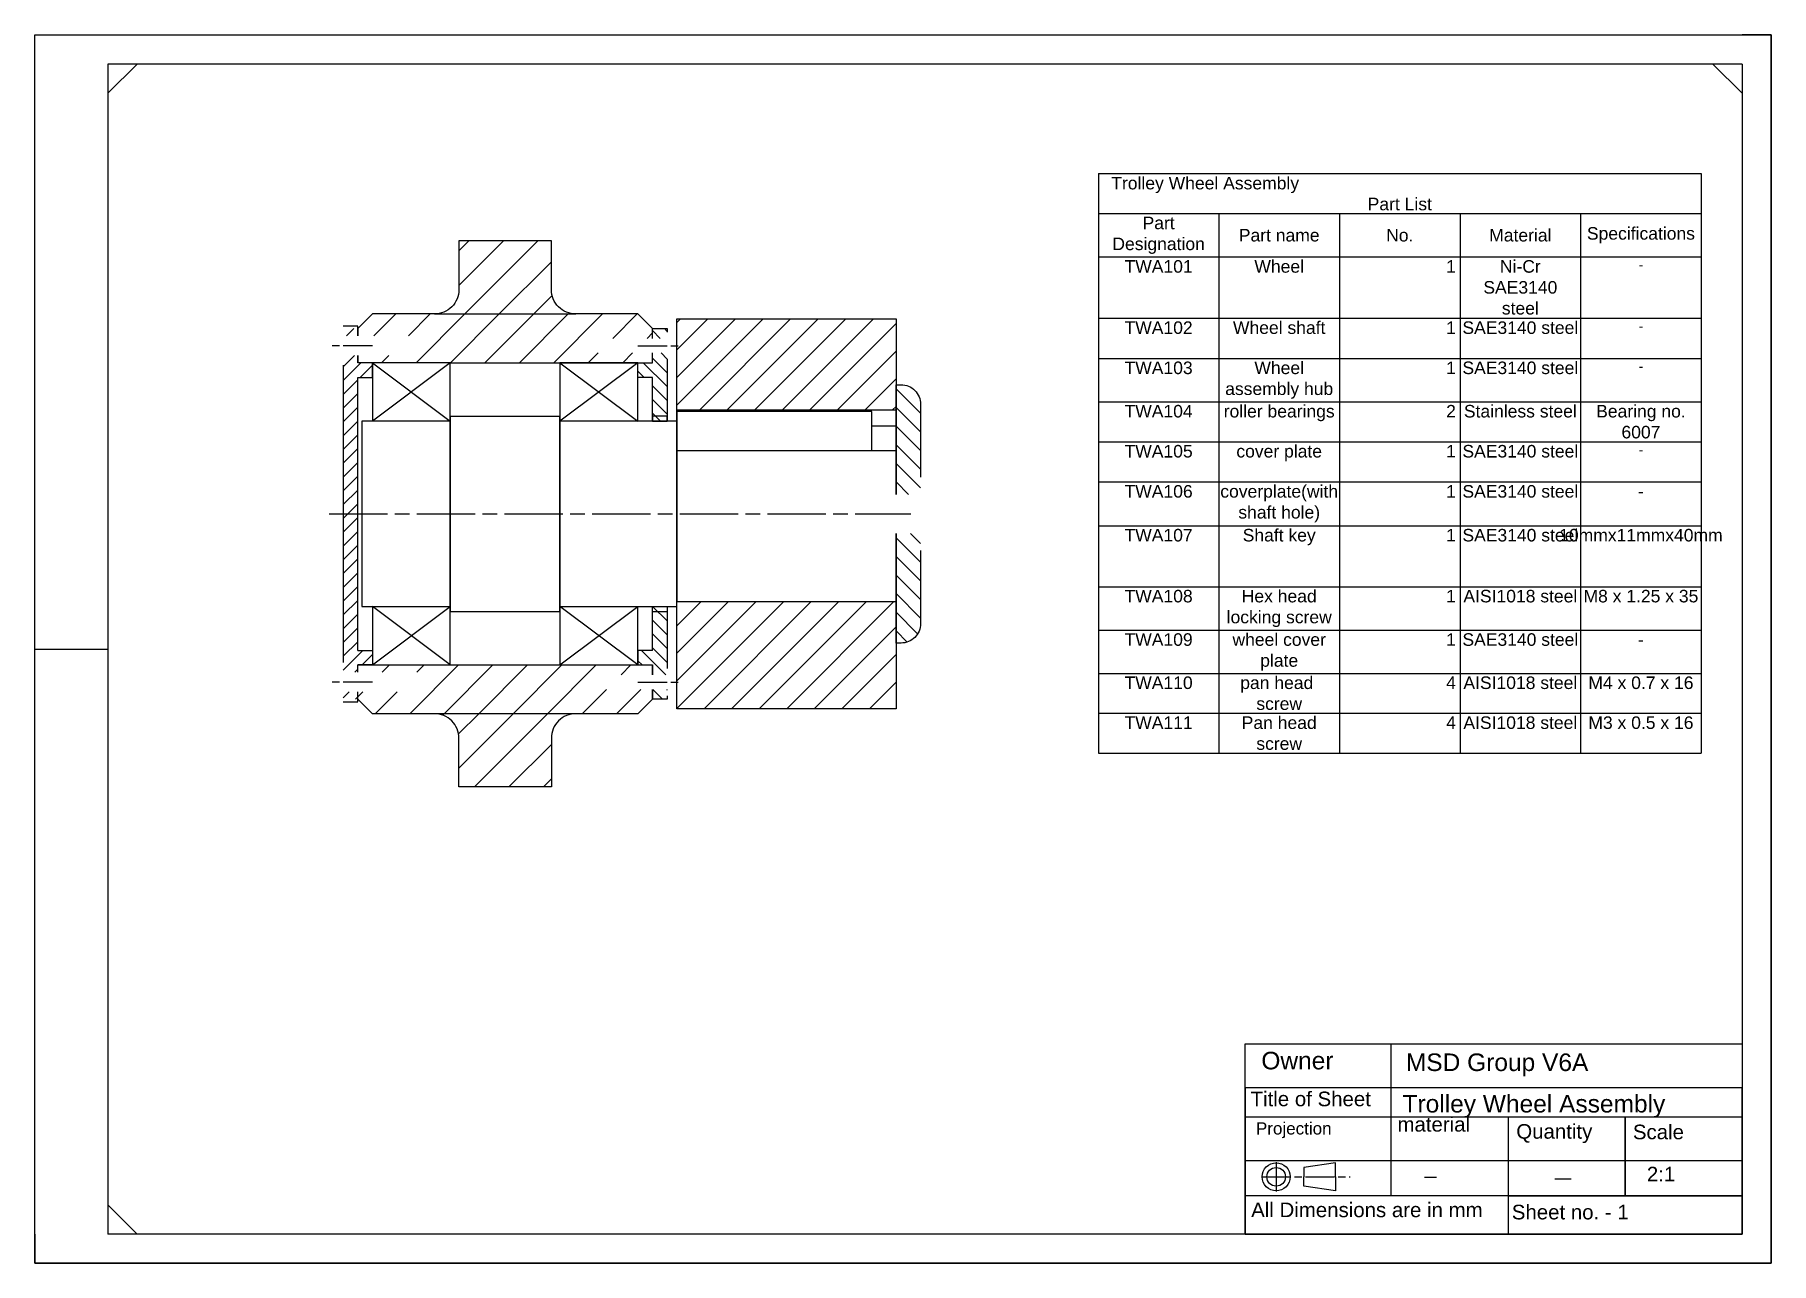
# Model space of a CAD drawing. Header units: millimetres. Extents: x -15074 to 21675, y -7568 to 6574.
# Drawn here: x -6824.7 to -6468.3, y 3452.8 to 3704.8 of the extents above; entities that cross this region are included whole.
import ezdxf

# ---------------------------------------------------------------- set-up
doc = ezdxf.new("R2010")
doc.units = ezdxf.units.MM
doc.linetypes.add('AM_ISO08W050', pattern=[18, 12, -1.5, 3, -1.5])
doc.linetypes.add('AM_ISO08W050x2', pattern=[9, 6, -0.75, 1.5, -0.75])
doc.layers.add('AM_7', color=142, linetype='AM_ISO08W050', lineweight=25)
doc.layers.add('AM_8', color=1, linetype='Continuous', lineweight=25)
doc.styles.get("Standard").update_dxf_attribs({"font": 'arial.ttf'})
pattern_1 = [(45, (1804.584, 1186.0103), (-3.535534, 3.535534), [])]
pattern_2 = [(45, (1804.5838, 1186.0103), (-2.8284271, 2.8284271), [])]
pattern_3 = [(135, (1804.5838, 1186.0103), (-1.41421356, -1.41421356), [])]
pattern_4 = [(135, (1804.5838, 1186.0103), (-1.9091883, -1.9091883), [])]

msp = doc.modelspace()

# ---------------------------------------------------------------- texts
at = {"attachment_point": 1}
for s, width, gutter_width, heights, insert, char_height in [(' Owner', 25.30882, 7.5, [0], (-6574.361, 3496.219), 3.6), ('MSD Group V6A', 56.36965, 7.5, [0], (-6543.3, 3495.874), 3.6), ('Title of Sheet', 27.37955, 7.5, [0], (-6575.166, 3488.058), 3), ('Trolley Wheel Assembly', 57.05989, 7.5, [0], (-6543.99, 3487.369), 3.6), ('material', 22.71881, 7.5, [0], (-6545.026, 3482.845), 3), ('Projection', 22.90111, 12.5, [0], (-6574.072, 3481.754), 2.5), ('Quantity', 20.13202, 7.5, [0], (-6520.637, 3481.391), 3), ('Scale', 20.70722, 7.5, [0], (-6496.709, 3481.277), 3), ('\\pxi-3,l4,t4;2:1', 20.47356, 7.5, [0], (-6496.839, 3472.632), 3), ('All Dimensions are in mm', 57.92294, 7.5, [0], (-6575.051, 3465.299), 3), ('Sheet no. - 1', 43.6002, 7.5, [1.086], (-6521.557, 3464.84), 3)]:
    msp.add_mtext_dynamic_manual_height_columns(s, width=width, gutter_width=gutter_width, heights=heights, dxfattribs=dict(at, insert=insert, char_height=char_height))

# ---------------------------------------------------------------- blocks, each defined once
blk = doc.blocks.new('*T333')
at = {"color": 0, "linetype": 'ByBlock', "lineweight": -2, "transparency": 16777216}
for p, q in [((0, 0), (123.74, 0)), ((0, 0), (0, -118.88)), ((123.74, 0), (123.74, -118.88)), ((0, -8.19), (123.74, -8.19)), ((24.75, -8.19), (24.75, -118.88)), ((49.49, -8.19), (49.49, -118.88)), ((74.24, -8.19), (74.24, -118.88)), ((98.99, -8.19), (98.99, -118.88)), ((0, -17.09), (123.74, -17.09)), ((0, -29.66), (123.74, -29.66)), ((0, -37.9), (123.74, -37.9)), ((0, -46.8), (123.74, -46.8)), ((0, -55), (123.74, -55)), ((0, -63.24), (123.74, -63.24)), ((0, -72.23), (123.74, -72.23)), ((0, -84.73), (123.74, -84.73)), ((0, -93.64), (123.74, -93.64)), ((0, -102.5), (123.74, -102.5)), ((0, -110.69), (123.74, -110.69)), ((0, -118.88), (123.74, -118.88))]:
    blk.add_line(p, q, dxfattribs=at)
at = {"color": 0, "transparency": 16777216}
for s, insert, char_height, width, attachment_point in [('Trolley Wheel Assembly                                                                                 Part List', (61.87, -4.1), 2.57309, 122.4486, 5), ('Part Designation', (12.37, -12.64), 2.5731, 23.4605, 5), ('Part name', (37.12, -12.64), 2.573, 23.4605, 5), ('No.', (61.87, -12.64), 2.573, 23.4605, 5), ('Material', (86.61, -12.64), 2.573, 23.4605, 5), ('Specifications', (111.36, -12.64), 2.5731, 23.4605, 5), ('{\\C256;\\c0;TWA}101', (12.37, -17.74), 2.5731, 23.0316, 2), ('Wheel', (37.12, -17.74), 2.573, 23.0316, 2), ('1', (73.38, -17.74), 2.57, 23.0316, 3), ('Ni-Cr SAE3140 steel', (86.61, -17.74), 2.5731, 23.0316, 2), ('-', (111.36, -17.74), 1.93, 23.0316, 2), ('{\\C256;\\c0;TWA}102', (12.37, -30.3), 2.5731, 23.0316, 2), ('Wheel shaft', (37.12, -30.3), 2.5731, 23.0316, 2), ('1', (73.38, -30.3), 2.57, 23.0316, 3), ('SAE3140 steel', (86.61, -30.3), 2.5731, 23.0316, 2), ('-', (111.36, -30.3), 1.93, 23.0316, 2), ('{\\C256;\\c0;TWA}103', (12.37, -38.54), 2.5731, 23.0316, 2), ('Wheel assembly hub', (37.12, -38.54), 2.5731, 23.0316, 2), ('1', (73.38, -38.54), 2.57, 23.0316, 3), ('SAE3140 steel', (86.61, -38.54), 2.5731, 23.0316, 2), ('-', (111.36, -38.54), 1.93, 23.0316, 2), ('{\\C256;\\c0;TWA}104', (12.37, -47.44), 2.5731, 23.0316, 2), ('roller bearings', (37.12, -47.44), 2.5731, 23.0316, 2), ('2', (73.38, -47.44), 2.57, 23.0316, 3), ('Stainless steel', (86.61, -47.44), 2.5731, 23.0316, 2), ('Bearing no. 6007', (111.36, -47.44), 2.5731, 23.0316, 2), ('{\\C256;\\c0;TWA}105', (12.37, -55.65), 2.5731, 23.0316, 2), ('cover plate', (37.12, -55.65), 2.5731, 23.0316, 2), ('1', (73.38, -55.65), 2.57, 23.0316, 3), ('SAE3140 steel', (86.61, -55.65), 2.5731, 23.0316, 2), ('-', (111.36, -55.65), 1.93, 23.0316, 2), ('{\\C256;\\c0;TWA}106', (12.37, -63.88), 2.5731, 23.0316, 2), ('coverplate(with shaft hole)', (37.12, -63.88), 2.5731, 23.0316, 2), ('1', (73.38, -63.88), 2.57, 23.0316, 3), ('SAE3140 steel', (86.61, -63.88), 2.5731, 23.0316, 2), ('-', (111.36, -63.88), 2.57, 23.0316, 2), ('{\\C256;\\c0;TWA}107', (12.37, -72.87), 2.5731, 23.0316, 2), ('Shaft key', (37.12, -72.87), 2.573, 23.0316, 2), ('1', (73.38, -72.87), 2.57, 23.0316, 3), ('SAE3140 steel', (86.61, -72.87), 2.5731, 23.0316, 2), (' 10mmx11mmx40mm ', (111.36, -72.87), 2.5731, 23.0316, 2), ('{\\C256;\\c0;TWA}108', (12.37, -85.37), 2.5731, 23.0316, 2), ('Hex head locking screw', (37.12, -85.37), 2.5731, 23.0316, 2), ('1', (73.38, -85.37), 2.57, 23.0316, 3), ('AISI1018 steel', (86.61, -85.37), 2.5731, 23.0316, 2), ('M8 x 1.25 x 35', (111.36, -85.37), 2.5731, 23.0316, 2), ('{\\C256;\\c0;TWA}109', (12.37, -94.28), 2.5731, 23.0316, 2), ('wheel cover plate', (37.12, -94.28), 2.5731, 23.0316, 2), ('1', (73.38, -94.28), 2.57, 23.0316, 3), ('SAE3140 steel', (86.61, -94.28), 2.5731, 23.0316, 2), ('-', (111.36, -94.28), 2.57, 23.0316, 2), ('{\\C256;\\c0;TWA}110', (12.37, -103.14), 2.5731, 23.0316, 2), ('pan head  screw', (37.12, -103.14), 2.5731, 23.0316, 2), ('4', (73.38, -103.14), 2.57, 23.0316, 3), ('AISI1018 steel', (86.61, -103.14), 2.5731, 23.0316, 2), ('M4 x 0.7 x 16', (111.36, -103.14), 2.5731, 23.0316, 2), ('{\\C256;\\c0;TWA}111', (12.37, -111.33), 2.5731, 23.0316, 2), ('Pan head screw', (37.12, -111.33), 2.5731, 23.0316, 2), ('4', (73.38, -111.33), 2.57, 23.0316, 3), ('AISI1018 steel', (86.61, -111.33), 2.5731, 23.0316, 2), ('M3 x 0.5 x 16', (111.36, -111.33), 2.5731, 23.0316, 2)]:
    blk.add_mtext(s, dxfattribs=dict(at, insert=insert, char_height=char_height, width=width, attachment_point=attachment_point))

# ---------------------------------------------------------------- hatches: boundary and pattern name
at = {"layer": 'AM_8', "true_color": 0x000000}
h = msp.add_hatch(dxfattribs=at)
h.set_pattern_fill('_U', color=18, scale=5, angle=45, style=0, pattern_type=0)
h.set_pattern_definition(pattern_1)
edge = h.paths.add_edge_path()
edge.add_line((-6718.661, 3652.564), (-6718.661, 3662.564))
edge.add_line((-6718.661, 3662.564), (-6737.661, 3662.564))
edge.add_line((-6737.661, 3662.564), (-6737.661, 3652.564))
edge.add_arc((-6742.661, 3652.564), 5, -90, 0, ccw=False)
edge.add_line((-6742.661, 3647.564), (-6713.661, 3647.564))
edge.add_arc((-6713.661, 3652.564), 5, 180, 270, ccw=False)
h = msp.add_hatch(dxfattribs=at)
h.set_pattern_fill('_U', color=18, scale=5, angle=45, style=0, pattern_type=0)
h.set_pattern_definition(pattern_1)
edge = h.paths.add_edge_path(flags=0)
edge.add_line((-6758.411, 3639.064), (-6746.011, 3639.064))
edge.add_line((-6746.011, 3639.064), (-6745.411, 3639.664))
edge.add_line((-6745.411, 3639.664), (-6745.411, 3642.464))
edge.add_line((-6745.411, 3642.464), (-6746.011, 3643.064))
edge.add_line((-6746.011, 3643.064), (-6758.411, 3643.064))
edge.add_line((-6758.411, 3644.564), (-6758.411, 3643.064))
edge.add_line((-6755.411, 3647.564), (-6758.411, 3644.564))
edge.add_line((-6700.911, 3647.564), (-6755.411, 3647.564))
edge.add_line((-6697.911, 3644.564), (-6700.911, 3647.564))
edge.add_line((-6697.911, 3642.564), (-6697.911, 3644.564))
edge.add_line((-6697.911, 3642.564), (-6710.471, 3642.564))
edge.add_line((-6710.471, 3642.564), (-6710.911, 3642.124))
edge.add_line((-6710.911, 3642.124), (-6710.911, 3640.004))
edge.add_line((-6710.911, 3640.004), (-6710.471, 3639.564))
edge.add_line((-6710.471, 3639.564), (-6697.911, 3639.564))
edge.add_line((-6697.911, 3637.564), (-6697.911, 3639.564))
edge.add_line((-6758.411, 3637.564), (-6697.911, 3637.564))
edge.add_line((-6758.411, 3639.064), (-6758.411, 3637.564))
edge = h.paths.add_edge_path(flags=0)
edge.add_line((-6697.911, 3642.564), (-6710.471, 3642.564))
edge.add_line((-6697.911, 3639.564), (-6697.911, 3642.564))
edge.add_line((-6710.471, 3639.564), (-6697.911, 3639.564))
edge.add_line((-6710.911, 3640.004), (-6710.471, 3639.564))
edge.add_line((-6710.911, 3642.124), (-6710.911, 3640.004))
edge.add_line((-6710.471, 3642.564), (-6710.911, 3642.124))
edge = h.paths.add_edge_path(flags=0)
edge.add_line((-6758.411, 3639.064), (-6746.011, 3639.064))
edge.add_line((-6758.411, 3643.064), (-6758.411, 3639.064))
edge.add_line((-6746.011, 3643.064), (-6758.411, 3643.064))
edge.add_line((-6745.411, 3642.464), (-6746.011, 3643.064))
edge.add_line((-6745.411, 3639.664), (-6745.411, 3642.464))
edge.add_line((-6746.011, 3639.064), (-6745.411, 3639.664))
edge = h.paths.add_edge_path(flags=0)
edge.add_line((-6697.911, 3642.564), (-6710.471, 3642.564))
edge.add_line((-6697.911, 3639.564), (-6697.911, 3642.564))
edge.add_line((-6710.471, 3639.564), (-6697.911, 3639.564))
edge.add_line((-6710.911, 3640.004), (-6710.471, 3639.564))
edge.add_line((-6710.911, 3642.124), (-6710.911, 3640.004))
edge.add_line((-6710.471, 3642.564), (-6710.911, 3642.124))
edge = h.paths.add_edge_path(flags=0)
edge.add_line((-6758.411, 3639.064), (-6746.011, 3639.064))
edge.add_line((-6758.411, 3643.064), (-6758.411, 3639.064))
edge.add_line((-6746.011, 3643.064), (-6758.411, 3643.064))
edge.add_line((-6745.411, 3642.464), (-6746.011, 3643.064))
edge.add_line((-6745.411, 3639.664), (-6745.411, 3642.464))
edge.add_line((-6746.011, 3639.064), (-6745.411, 3639.664))
h = msp.add_hatch(dxfattribs=at)
h.set_pattern_fill('_U', color=18, scale=4, angle=45, style=0, pattern_type=0)
h.set_pattern_definition(pattern_2)
edge = h.paths.add_edge_path(flags=0)
edge.add_line((-6692.911, 3646.564), (-6692.911, 3627.894))
edge.add_line((-6647.911, 3646.564), (-6692.911, 3646.564))
edge.add_line((-6647.911, 3627.894), (-6647.911, 3646.564))
edge.add_line((-6692.911, 3627.894), (-6647.911, 3627.894))
h = msp.add_hatch(dxfattribs=at)
h.set_pattern_fill('_U', color=18, scale=2, angle=45, style=0, pattern_type=0)
h.set_pattern_definition([(45, (1804.5838, 1186.0103), (-1.41421356, 1.41421356), [])])
edge = h.paths.add_edge_path(flags=0)
edge.add_line((-6758.411, 3643.064), (-6761.411, 3643.064))
edge.add_line((-6761.411, 3644.564), (-6761.411, 3643.064))
edge.add_line((-6758.411, 3644.564), (-6761.411, 3644.564))
edge.add_line((-6758.411, 3643.064), (-6758.411, 3644.564))
edge = h.paths.add_edge_path(flags=0)
edge.add_line((-6761.411, 3639.064), (-6758.411, 3639.064))
edge.add_line((-6758.411, 3637.564), (-6758.411, 3639.064))
edge.add_line((-6755.411, 3637.564), (-6758.411, 3637.564))
edge.add_line((-6755.411, 3634.564), (-6755.411, 3637.564))
edge.add_line((-6758.411, 3634.564), (-6755.411, 3634.564))
edge.add_line((-6758.411, 3578.564), (-6758.411, 3634.564))
edge.add_line((-6755.411, 3578.564), (-6758.411, 3578.564))
edge.add_line((-6755.411, 3575.564), (-6755.411, 3578.564))
edge.add_line((-6758.411, 3575.564), (-6755.411, 3575.564))
edge.add_line((-6758.411, 3574.064), (-6758.411, 3575.564))
edge.add_line((-6758.411, 3574.064), (-6761.411, 3574.064))
edge.add_line((-6761.411, 3639.064), (-6761.411, 3574.064))
edge = h.paths.add_edge_path(flags=0)
edge.add_line((-6761.411, 3570.064), (-6761.411, 3568.564))
edge.add_line((-6761.411, 3570.064), (-6758.411, 3570.064))
edge.add_line((-6758.411, 3568.564), (-6758.411, 3570.064))
edge.add_line((-6761.411, 3568.564), (-6758.411, 3568.564))
edge = h.paths.add_edge_path(flags=0)
edge.add_line((-6761.411, 3570.064), (-6758.411, 3570.064))
edge.add_line((-6761.411, 3574.064), (-6761.411, 3570.064))
edge.add_line((-6758.411, 3574.064), (-6761.411, 3574.064))
edge.add_line((-6758.411, 3570.064), (-6758.411, 3574.064))
edge = h.paths.add_edge_path(flags=0)
edge.add_line((-6761.411, 3639.064), (-6758.411, 3639.064))
edge.add_line((-6761.411, 3643.064), (-6761.411, 3639.064))
edge.add_line((-6758.411, 3643.064), (-6761.411, 3643.064))
edge.add_line((-6758.411, 3639.064), (-6758.411, 3643.064))
edge = h.paths.add_edge_path(flags=0)
edge.add_line((-6761.411, 3570.064), (-6758.411, 3570.064))
edge.add_line((-6761.411, 3574.064), (-6761.411, 3570.064))
edge.add_line((-6758.411, 3574.064), (-6761.411, 3574.064))
edge.add_line((-6758.411, 3570.064), (-6758.411, 3574.064))
edge = h.paths.add_edge_path(flags=0)
edge.add_line((-6761.411, 3639.064), (-6758.411, 3639.064))
edge.add_line((-6761.411, 3643.064), (-6761.411, 3639.064))
edge.add_line((-6758.411, 3643.064), (-6761.411, 3643.064))
edge.add_line((-6758.411, 3639.064), (-6758.411, 3643.064))
h = msp.add_hatch(dxfattribs=at)
h.set_pattern_fill('_U', color=18, scale=2, angle=135, style=0, pattern_type=0)
h.set_pattern_definition(pattern_3)
edge = h.paths.add_edge_path(flags=0)
edge.add_line((-6694.911, 3642.564), (-6697.911, 3642.564))
edge.add_line((-6697.911, 3644.564), (-6697.911, 3642.564))
edge.add_line((-6694.911, 3644.564), (-6697.911, 3644.564))
edge.add_line((-6694.911, 3642.564), (-6694.911, 3644.564))
edge = h.paths.add_edge_path(flags=0)
edge.add_line((-6697.911, 3639.564), (-6694.911, 3639.564))
edge.add_line((-6694.911, 3625.564), (-6694.911, 3639.564))
edge.add_line((-6697.911, 3625.564), (-6694.911, 3625.564))
edge.add_line((-6697.911, 3634.564), (-6697.911, 3625.564))
edge.add_line((-6700.911, 3634.564), (-6697.911, 3634.564))
edge.add_line((-6700.911, 3637.564), (-6700.911, 3634.564))
edge.add_line((-6697.911, 3637.564), (-6700.911, 3637.564))
edge.add_line((-6697.911, 3639.564), (-6697.911, 3637.564))
edge = h.paths.add_edge_path(flags=0)
edge.add_line((-6697.911, 3639.564), (-6694.911, 3639.564))
edge.add_line((-6697.911, 3642.564), (-6697.911, 3639.564))
edge.add_line((-6694.911, 3642.564), (-6697.911, 3642.564))
edge.add_line((-6694.911, 3639.564), (-6694.911, 3642.564))
edge = h.paths.add_edge_path(flags=0)
edge.add_line((-6697.911, 3639.564), (-6694.911, 3639.564))
edge.add_line((-6697.911, 3642.564), (-6697.911, 3639.564))
edge.add_line((-6694.911, 3642.564), (-6697.911, 3642.564))
edge.add_line((-6694.911, 3639.564), (-6694.911, 3642.564))
h = msp.add_hatch(dxfattribs=at)
h.set_pattern_fill('_U', color=18, scale=2.7, angle=135, style=0, pattern_type=0)
h.set_pattern_definition(pattern_4)
edge = h.paths.add_edge_path()
edge.add_line((-6642.911, 3610.564), (-6647.911, 3610.564))
edge.add_line((-6642.911, 3610.564), (-6642.911, 3629.064))
edge.add_arc((-6646.911, 3629.064), 4, 0, 90)
edge.add_line((-6646.911, 3633.064), (-6647.911, 3633.064))
edge.add_line((-6647.911, 3633.064), (-6647.911, 3610.564))
h.paths.add_polyline_path([(-6647.911, 3612.564), (-6642.911, 3610.564)], flags=16)
h.paths.add_polyline_path([(-6647.911, 3612.564), (-6642.911, 3610.564)], flags=17)
h = msp.add_hatch(dxfattribs=at)
h.set_pattern_fill('_U', color=18, scale=2.7, angle=135, style=0, pattern_type=0)
h.set_pattern_definition(pattern_4)
edge = h.paths.add_edge_path()
edge.add_line((-6647.911, 3602.564), (-6647.911, 3580.064))
edge.add_line((-6647.911, 3580.064), (-6646.911, 3580.064))
edge.add_arc((-6646.911, 3584.064), 4, 270, 360)
edge.add_line((-6642.911, 3584.064), (-6642.911, 3602.564))
edge.add_line((-6647.911, 3602.564), (-6642.911, 3602.564))
h.paths.add_polyline_path([(-6642.911, 3602.564), (-6642.911, 3603.389), (-6647.911, 3603.389), (-6647.911, 3602.564)], flags=17)
h.paths.add_polyline_path([(-6642.911, 3602.564), (-6642.911, 3603.389), (-6647.911, 3603.389), (-6647.911, 3602.564)], flags=17)
h = msp.add_hatch(dxfattribs=at)
h.set_pattern_fill('_U', color=18, scale=2, angle=135, style=0, pattern_type=0)
h.set_pattern_definition(pattern_3)
edge = h.paths.add_edge_path(flags=0)
edge.add_line((-6694.911, 3573.564), (-6697.911, 3573.564))
edge.add_line((-6697.911, 3575.564), (-6697.911, 3573.564))
edge.add_line((-6700.911, 3575.564), (-6697.911, 3575.564))
edge.add_line((-6700.911, 3578.564), (-6700.911, 3575.564))
edge.add_line((-6697.911, 3578.564), (-6700.911, 3578.564))
edge.add_line((-6697.911, 3587.564), (-6697.911, 3578.564))
edge.add_line((-6694.911, 3587.564), (-6697.911, 3587.564))
edge.add_line((-6694.911, 3573.564), (-6694.911, 3587.564))
edge = h.paths.add_edge_path(flags=0)
edge.add_line((-6697.911, 3570.564), (-6694.911, 3570.564))
edge.add_line((-6694.911, 3568.564), (-6694.911, 3570.564))
edge.add_line((-6697.911, 3568.564), (-6694.911, 3568.564))
edge.add_line((-6697.911, 3570.564), (-6697.911, 3568.564))
edge = h.paths.add_edge_path(flags=0)
edge.add_line((-6697.911, 3570.564), (-6694.911, 3570.564))
edge.add_line((-6697.911, 3573.564), (-6697.911, 3570.564))
edge.add_line((-6694.911, 3573.564), (-6697.911, 3573.564))
edge.add_line((-6694.911, 3570.564), (-6694.911, 3573.564))
edge = h.paths.add_edge_path(flags=0)
edge.add_line((-6697.911, 3570.564), (-6694.911, 3570.564))
edge.add_line((-6697.911, 3573.564), (-6697.911, 3570.564))
edge.add_line((-6694.911, 3573.564), (-6697.911, 3573.564))
edge.add_line((-6694.911, 3570.564), (-6694.911, 3573.564))
h = msp.add_hatch(dxfattribs=at)
h.set_pattern_fill('_U', color=18, scale=4, angle=45, style=0, pattern_type=0)
h.set_pattern_definition(pattern_2)
h.paths.add_polyline_path([(-6692.911, 3566.564), (-6647.911, 3566.564), (-6647.911, 3588.564), (-6692.911, 3588.564)])
h = msp.add_hatch(dxfattribs=at)
h.set_pattern_fill('_U', color=18, scale=5, angle=45, style=0, pattern_type=0)
h.set_pattern_definition(pattern_1)
edge = h.paths.add_edge_path(flags=0)
edge.add_line((-6697.911, 3573.564), (-6710.471, 3573.564))
edge.add_line((-6710.471, 3573.564), (-6710.911, 3573.124))
edge.add_line((-6710.911, 3573.124), (-6710.911, 3571.004))
edge.add_line((-6710.911, 3571.004), (-6710.471, 3570.564))
edge.add_line((-6710.471, 3570.564), (-6697.911, 3570.564))
edge.add_line((-6697.911, 3568.564), (-6697.911, 3570.564))
edge.add_line((-6700.911, 3565.564), (-6697.911, 3568.564))
edge.add_line((-6755.411, 3565.564), (-6700.911, 3565.564))
edge.add_line((-6758.411, 3568.564), (-6755.411, 3565.564))
edge.add_line((-6758.411, 3570.064), (-6758.411, 3568.564))
edge.add_line((-6758.411, 3570.064), (-6746.011, 3570.064))
edge.add_line((-6746.011, 3570.064), (-6745.411, 3570.664))
edge.add_line((-6745.411, 3570.664), (-6745.411, 3573.464))
edge.add_line((-6745.411, 3573.464), (-6746.011, 3574.064))
edge.add_line((-6746.011, 3574.064), (-6758.411, 3574.064))
edge.add_line((-6758.411, 3575.564), (-6758.411, 3574.064))
edge.add_line((-6697.911, 3575.564), (-6758.411, 3575.564))
edge.add_line((-6697.911, 3573.564), (-6697.911, 3575.564))
edge = h.paths.add_edge_path(flags=0)
edge.add_line((-6758.411, 3570.064), (-6746.011, 3570.064))
edge.add_line((-6758.411, 3574.064), (-6758.411, 3570.064))
edge.add_line((-6746.011, 3574.064), (-6758.411, 3574.064))
edge.add_line((-6745.411, 3573.464), (-6746.011, 3574.064))
edge.add_line((-6745.411, 3570.664), (-6745.411, 3573.464))
edge.add_line((-6746.011, 3570.064), (-6745.411, 3570.664))
edge = h.paths.add_edge_path(flags=0)
edge.add_line((-6697.911, 3573.564), (-6710.471, 3573.564))
edge.add_line((-6697.911, 3570.564), (-6697.911, 3573.564))
edge.add_line((-6710.471, 3570.564), (-6697.911, 3570.564))
edge.add_line((-6710.911, 3571.004), (-6710.471, 3570.564))
edge.add_line((-6710.911, 3573.124), (-6710.911, 3571.004))
edge.add_line((-6710.471, 3573.564), (-6710.911, 3573.124))
edge = h.paths.add_edge_path(flags=0)
edge.add_line((-6758.411, 3570.064), (-6746.011, 3570.064))
edge.add_line((-6758.411, 3574.064), (-6758.411, 3570.064))
edge.add_line((-6746.011, 3574.064), (-6758.411, 3574.064))
edge.add_line((-6745.411, 3573.464), (-6746.011, 3574.064))
edge.add_line((-6745.411, 3570.664), (-6745.411, 3573.464))
edge.add_line((-6746.011, 3570.064), (-6745.411, 3570.664))
edge = h.paths.add_edge_path(flags=0)
edge.add_line((-6697.911, 3573.564), (-6710.471, 3573.564))
edge.add_line((-6697.911, 3570.564), (-6697.911, 3573.564))
edge.add_line((-6710.471, 3570.564), (-6697.911, 3570.564))
edge.add_line((-6710.911, 3571.004), (-6710.471, 3570.564))
edge.add_line((-6710.911, 3573.124), (-6710.911, 3571.004))
edge.add_line((-6710.471, 3573.564), (-6710.911, 3573.124))
h = msp.add_hatch(dxfattribs=at)
h.set_pattern_fill('_U', color=18, scale=5, angle=45, style=0, pattern_type=0)
h.set_pattern_definition(pattern_1)
edge = h.paths.add_edge_path()
edge.add_line((-6713.661, 3565.564), (-6742.661, 3565.564))
edge.add_arc((-6742.661, 3560.564), 5, 0, 90, ccw=False)
edge.add_line((-6737.661, 3560.564), (-6737.661, 3550.564))
edge.add_line((-6737.661, 3550.564), (-6718.661, 3550.564))
edge.add_line((-6718.661, 3550.564), (-6718.661, 3560.564))
edge.add_arc((-6713.661, 3560.564), 5, 90, 180, ccw=False)

# ---------------------------------------------------------------- linework, layer by layer
for p, q in [((-6809.707, 3698.845), (-6809.707, 3692.845)), ((-6809.707, 3692.845), (-6803.707, 3698.845)), ((-6474.307, 3692.845), (-6480.307, 3698.845)), ((-6474.307, 3698.845), (-6474.307, 3692.845)), ((-6742.661, 3647.564), (-6713.661, 3647.564)), ((-6755.411, 3637.564), (-6739.411, 3625.564)), ((-6739.411, 3637.564), (-6755.411, 3625.564)), ((-6739.411, 3637.564), (-6716.911, 3637.564)), ((-6700.911, 3637.564), (-6716.911, 3625.564)), ((-6716.911, 3637.564), (-6700.911, 3625.564)), ((-6755.411, 3575.564), (-6739.411, 3587.564)), ((-6739.411, 3575.564), (-6755.411, 3587.564)), ((-6700.911, 3575.564), (-6716.911, 3587.564)), ((-6716.911, 3575.564), (-6700.911, 3587.564)), ((-6824.707, 3578.845), (-6809.707, 3578.845)), ((-6557.735, 3473.444), (-6564.209, 3472.479)), ((-6557.735, 3472.479), (-6557.735, 3473.444)), ((-6569.921, 3470.576), (-6569.921, 3470.576)), ((-6569.921, 3470.576), (-6569.921, 3470.576)), ((-6557.735, 3467.708), (-6564.209, 3468.673)), ((-6557.735, 3468.673), (-6557.735, 3467.708)), ((-6539.452, 3470.493), (-6536.996, 3470.493)), ((-6512.713, 3470.13), (-6509.347, 3470.13)), ((-6809.707, 3464.845), (-6803.707, 3458.845)), ((-6522.307, 3466.645), (-6522.307, 3458.845))]:
    msp.add_line(p, q)
for points in [[(-6824.707, 3704.845), (-6468.307, 3704.845), (-6468.307, 3452.845), (-6824.707, 3452.845)], [(-6716.911, 3626.564), (-6739.411, 3626.564), (-6739.411, 3586.564), (-6716.911, 3586.564)], [(-6697.911, 3625.564), (-6694.921, 3625.564), (-6694.921, 3626.626), (-6697.911, 3626.626)], [(-6692.911, 3619.564), (-6652.911, 3619.564), (-6652.911, 3627.564), (-6692.911, 3627.564)], [(-6697.911, 3587.564), (-6694.921, 3587.564), (-6694.921, 3586.502), (-6697.911, 3586.502)], [(-6576.307, 3497.845), (-6474.307, 3497.845), (-6474.307, 3458.845), (-6576.307, 3458.845)], [(-6576.307, 3458.845), (-6474.307, 3458.845), (-6474.307, 3488.845), (-6576.307, 3488.845)], [(-6576.307, 3458.845), (-6474.307, 3458.845), (-6474.307, 3482.845), (-6576.307, 3482.845)], [(-6498.307, 3482.845), (-6522.307, 3482.845), (-6522.307, 3466.645), (-6498.307, 3466.645)], [(-6474.307, 3482.845), (-6498.307, 3482.845), (-6498.307, 3466.645), (-6474.307, 3466.645)], [(-6576.307, 3458.845), (-6474.307, 3458.845), (-6474.307, 3473.845), (-6576.307, 3473.845)], [(-6576.307, 3458.845), (-6474.307, 3458.845), (-6474.307, 3466.645), (-6576.307, 3466.645)]]:
    msp.add_lwpolyline(points, close=True)
for points in [[(-6809.707, 3452.845), (-6824.707, 3452.845), (-6824.707, 3704.845), (-6809.707, 3704.845)], [(-6824.707, 3698.845), (-6824.707, 3704.845), (-6468.307, 3704.845), (-6468.307, 3698.845)], [(-6474.307, 3452.845), (-6468.307, 3452.845), (-6468.307, 3704.845), (-6474.307, 3704.845)], [(-6809.707, 3698.845), (-6809.707, 3458.845)], [(-6474.307, 3698.845), (-6809.707, 3698.845)], [(-6474.307, 3698.845), (-6474.307, 3458.845)], [(-6692.911, 3644.522), (-6692.911, 3646.564), (-6647.911, 3646.564), (-6647.911, 3610.564)], [(-6758.411, 3643.064), (-6758.411, 3645.069), (-6761.411, 3645.069)], [(-6697.911, 3643.064), (-6697.911, 3644.564), (-6694.911, 3644.564)], [(-6697.911, 3642.564), (-6697.911, 3643.064)], [(-6697.911, 3642.564), (-6697.911, 3643.064)], [(-6694.911, 3644.564), (-6694.911, 3643.864)], [(-6692.911, 3641.814), (-6692.911, 3644.522)], [(-6758.411, 3637.564), (-6758.411, 3639.064)], [(-6758.411, 3639.064), (-6758.411, 3637.564)], [(-6716.911, 3637.564), (-6697.911, 3637.564), (-6697.911, 3639.064)], [(-6697.911, 3639.064), (-6697.911, 3639.564)], [(-6697.911, 3639.064), (-6697.911, 3639.564)], [(-6697.911, 3637.564), (-6697.911, 3639.064)], [(-6692.911, 3640.314), (-6692.911, 3641.814)], [(-6692.911, 3637.606), (-6692.911, 3640.314)], [(-6761.411, 3637.064), (-6761.411, 3576.064)], [(-6758.411, 3634.564), (-6755.411, 3634.564), (-6755.411, 3637.564), (-6758.411, 3637.564)], [(-6755.411, 3587.564), (-6755.411, 3575.564), (-6739.411, 3575.564), (-6739.411, 3637.564), (-6755.411, 3637.564), (-6755.411, 3625.564)], [(-6700.911, 3625.564), (-6700.911, 3637.564), (-6716.911, 3637.564), (-6716.911, 3575.564), (-6700.911, 3575.564), (-6700.911, 3587.564)], [(-6697.911, 3634.564), (-6700.911, 3634.564), (-6700.911, 3637.564), (-6697.911, 3637.564)], [(-6694.911, 3638.264), (-6694.911, 3637.064)], [(-6694.911, 3637.064), (-6694.911, 3625.564)], [(-6647.911, 3602.564), (-6647.911, 3566.564), (-6692.911, 3566.564), (-6692.911, 3637.606)], [(-6758.411, 3578.564), (-6758.411, 3634.564)], [(-6697.911, 3625.564), (-6697.911, 3634.564)], [(-6739.411, 3625.564), (-6757.547, 3625.564), (-6757.547, 3587.564), (-6739.411, 3587.564)], [(-6716.911, 3587.564), (-6692.911, 3587.564), (-6692.911, 3625.564), (-6716.911, 3625.564)], [(-6692.911, 3624.564), (-6692.911, 3627.894), (-6647.911, 3627.894), (-6647.911, 3624.564), (-6652.911, 3624.564)], [(-6692.911, 3624.564), (-6692.911, 3588.564), (-6647.911, 3588.564), (-6647.911, 3602.564)], [(-6692.911, 3624.564), (-6692.911, 3619.564), (-6647.911, 3619.564), (-6647.911, 3624.564), (-6652.911, 3624.564)], [(-6647.911, 3610.564), (-6647.911, 3624.564), (-6652.911, 3624.564)], [(-6697.911, 3578.564), (-6697.911, 3587.564)], [(-6694.911, 3587.564), (-6694.911, 3574.864)], [(-6758.411, 3578.564), (-6755.411, 3578.564), (-6755.411, 3575.564), (-6758.411, 3575.564)], [(-6697.911, 3578.564), (-6700.911, 3578.564), (-6700.911, 3575.564), (-6697.911, 3575.564)], [(-6758.411, 3574.064), (-6758.411, 3575.564), (-6697.911, 3575.564), (-6697.911, 3573.564)], [(-6758.411, 3574.064), (-6758.411, 3575.564)], [(-6758.411, 3574.064), (-6758.411, 3575.564)], [(-6716.911, 3575.564), (-6697.911, 3575.564), (-6697.911, 3573.564)], [(-6697.911, 3573.564), (-6697.911, 3575.564)], [(-6761.411, 3568.035), (-6758.411, 3568.035), (-6758.411, 3570.064)], [(-6697.911, 3570.564), (-6697.911, 3568.564), (-6700.911, 3565.564), (-6755.411, 3565.564), (-6758.411, 3568.564), (-6758.411, 3570.064)], [(-6694.911, 3569.264), (-6694.911, 3568.564), (-6697.911, 3568.564), (-6697.911, 3570.564)], [(-6546.307, 3466.645), (-6546.307, 3497.845), (-6474.307, 3497.845), (-6474.307, 3458.845), (-6546.307, 3458.845)], [(-6564.209, 3472.479), (-6564.209, 3470.576)], [(-6557.735, 3470.576), (-6557.735, 3472.479)], [(-6564.209, 3468.673), (-6564.209, 3470.576)], [(-6557.735, 3470.576), (-6557.735, 3468.673)], [(-6824.707, 3458.845), (-6824.707, 3452.845), (-6468.307, 3452.845), (-6468.307, 3458.845)], [(-6474.307, 3458.845), (-6809.707, 3458.845)]]:
    msp.add_lwpolyline(points)
for points in [[(-6697.911, 3643.064), (-6697.911, 3644.564), (-6700.911, 3647.564), (-6713.661, 3647.564, -0.4142136), (-6718.661, 3652.564), (-6718.661, 3662.564), (-6737.661, 3662.564), (-6737.661, 3652.564, -0.4142136), (-6742.661, 3647.564), (-6755.411, 3647.564), (-6758.411, 3644.564), (-6758.411, 3643.064)], [(-6647.911, 3610.564), (-6647.911, 3633.064), (-6646.911, 3633.064, -0.4142136), (-6642.911, 3629.064), (-6642.911, 3614.072)], [(-6642.911, 3599.057), (-6642.911, 3584.064, -0.4142136), (-6646.911, 3580.064), (-6647.911, 3580.064), (-6647.911, 3602.564)], [(-6697.911, 3570.564), (-6697.911, 3568.564), (-6700.911, 3565.564), (-6713.661, 3565.564, 0.4142136), (-6718.661, 3560.564), (-6718.661, 3550.564), (-6737.661, 3550.564), (-6737.661, 3560.564, 0.4142136), (-6742.661, 3565.564), (-6755.411, 3565.564), (-6758.411, 3568.564), (-6758.411, 3570.064)]]:
    msp.add_lwpolyline(points, format="xyb")
for radius in [2.868, 1.903]:
    msp.add_circle((-6569.921, 3470.576), radius)
at = {"layer": 'AM_7', "linetype": 'AM_ISO08W050x2'}
for p, q in [((-6755.411, 3641.064), (-6764.411, 3641.064)), ((-6700.911, 3641.064), (-6691.911, 3641.064)), ((-6755.411, 3572.064), (-6764.411, 3572.064)), ((-6700.911, 3572.064), (-6691.911, 3572.064)), ((-6569.921, 3473.576), (-6569.921, 3467.08)), ((-6572.921, 3470.576), (-6554.735, 3470.576)), ((-6569.921, 3470.576), (-6569.921, 3470.576)), ((-6569.921, 3470.576), (-6569.921, 3470.576))]:
    msp.add_line(p, q, dxfattribs=at)
at = {"layer": 'AM_7'}
msp.add_line((-6764.31, 3606.564), (-6644.911, 3606.564), dxfattribs=at)

# ---------------------------------------------------------------- block references
msp.add_blockref('*T333', (-6606.417, 3676.35))

msp.set_redraw_order([(e.dxf.handle, doc.entitydb.next_handle()) for e in msp.query("TEXT MTEXT ATTDEF DIMENSION ARC_DIMENSION")])  # texts and dimensions are drawn at this point

doc.saveas('drawing.dxf')
